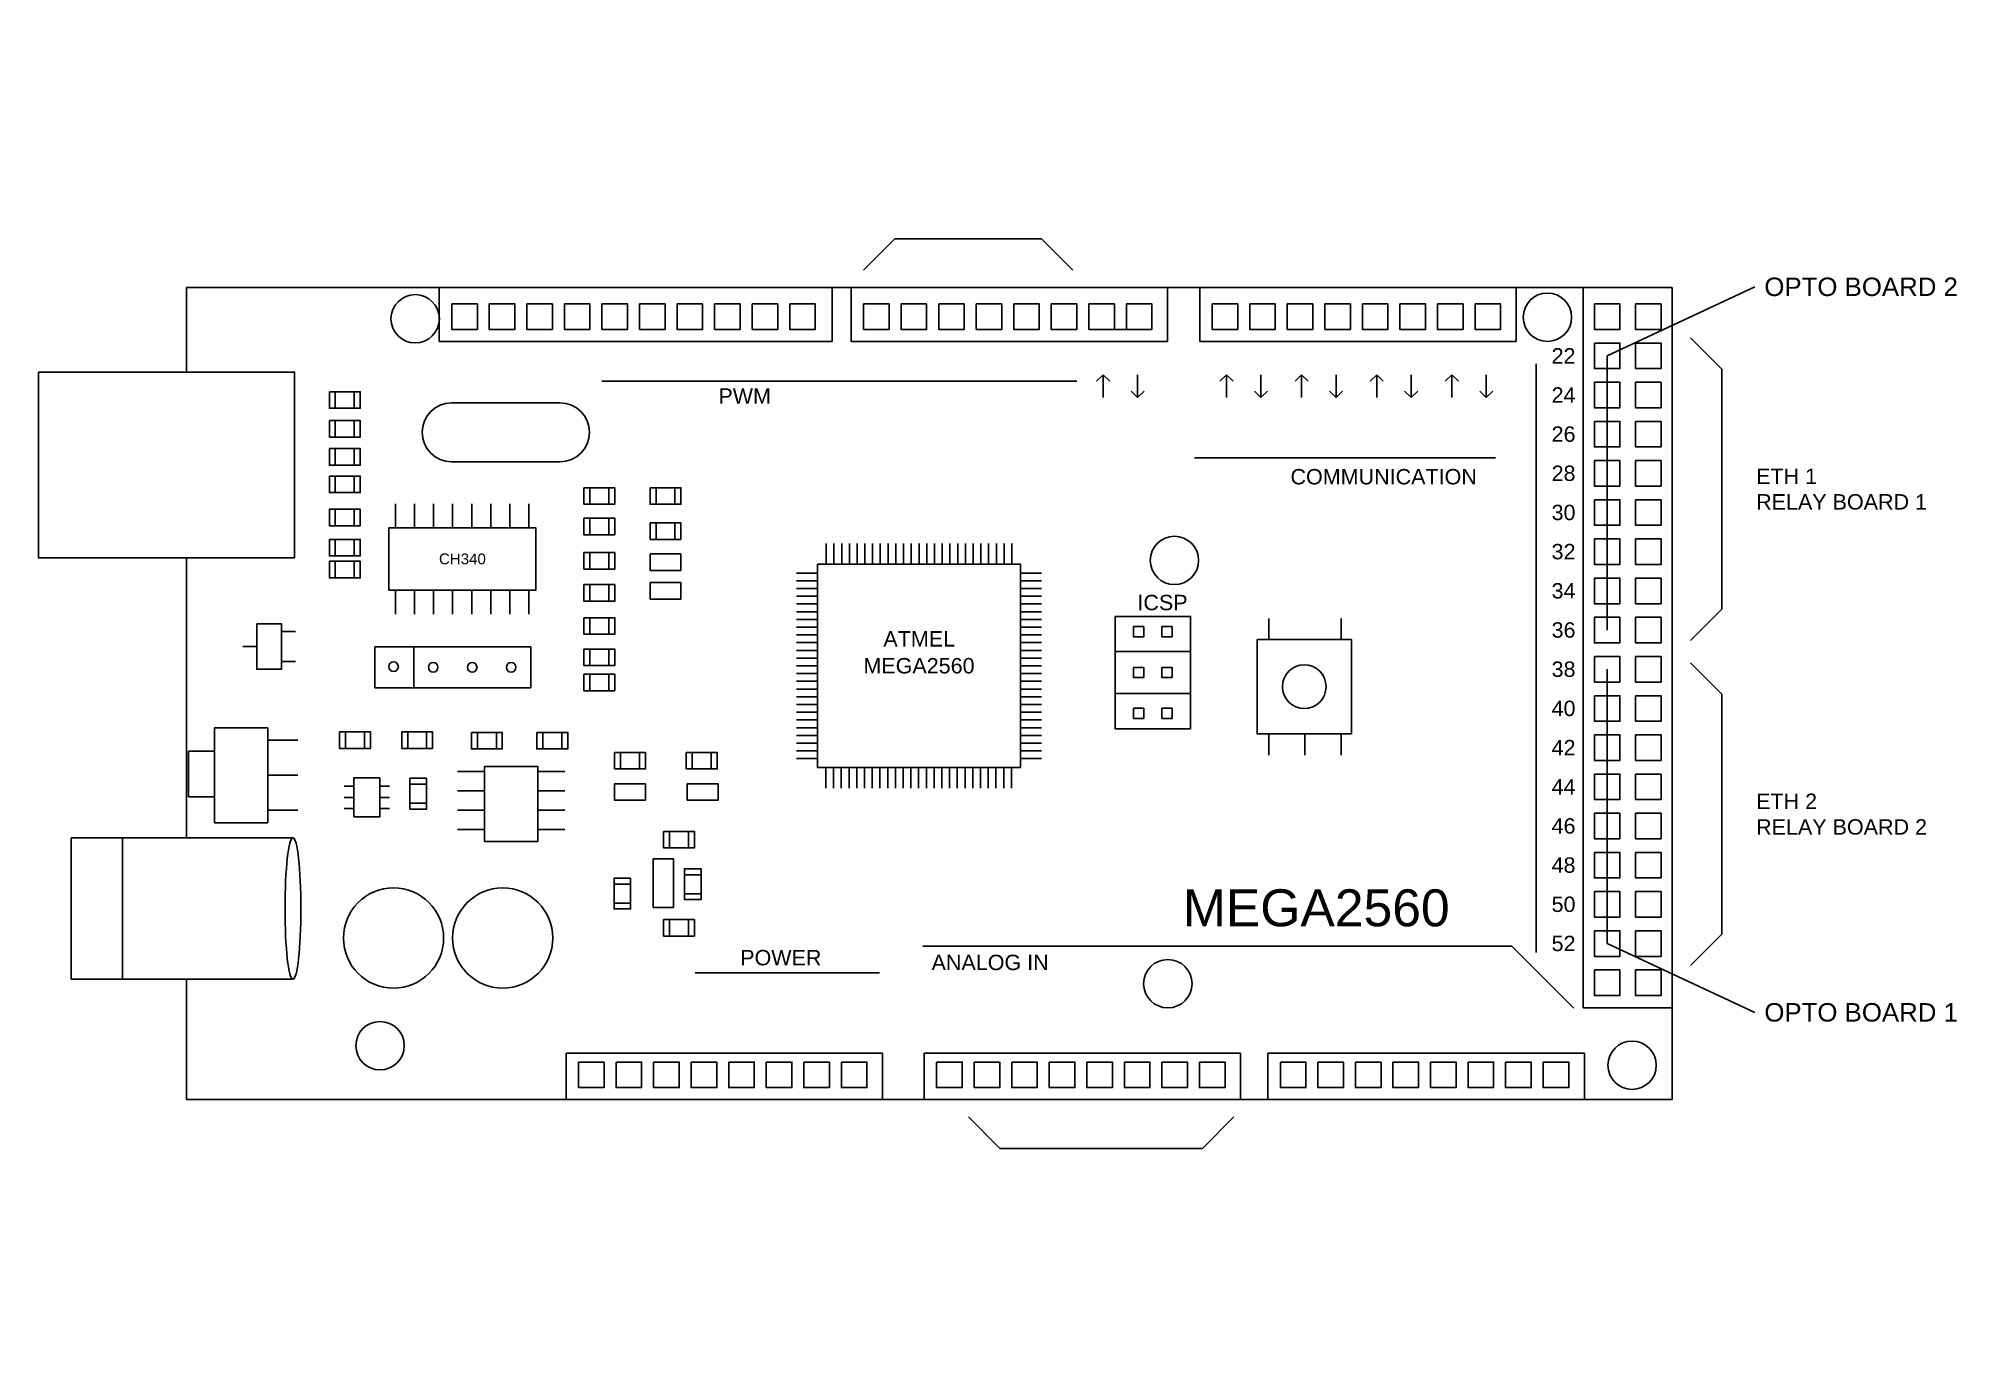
# Model space of a CAD drawing. Header units: inches. Extents: x 0 to 47.1, y -2.3 to 8.
# Drawn here: x 2.35 to 7.55, y 2.09 to 5.67 of the extents above; entities that cross this region are included whole.
import ezdxf

# ---------------------------------------------------------------- set-up
doc = ezdxf.new("R2010")
doc.units = ezdxf.units.IN
doc.header["$MEASUREMENT"] = 0
doc.styles.get("Standard").update_dxf_attribs({"font": 'arial.ttf', "height": 0.05})

msp = doc.modelspace()

# ---------------------------------------------------------------- texts
for s, width, gutter_width, heights, insert, char_height, attachment_point in [('OPTO BOARD 2', 0.858886, 0.25, [0], (7.0259, 5), 0.05, 4), ('22', 0.068903, 0.8335, [0], (6.4824, 4.8134), 0.04167, 5), ('PWM', 0.169449, 0.2084, [0], (4.1948, 4.7254), 0.04167, 1), ('24', 0.068903, 0.8335, [0], (6.4824, 4.7073), 0.04167, 5), ('26', 0.068903, 0.8335, [0], (6.4824, 4.6012), 0.04167, 5), ('COMMUNICATION', 0.459309, 0.2084, [0], (5.7433, 4.5069), 0.041674, 1), ('28', 0.068903, 0.8335, [0], (6.4824, 4.4951), 0.04167, 5), ('ETH 1\\PRELAY BOARD 1', 0.535771, 0.8335, [0.1822], (7.0036, 4.4524), 0.041674, 4), ('30', 0.068903, 0.8335, [0], (6.4824, 4.389), 0.04167, 5), ('CH340', 0.277173, 0.2084, [0], (3.5019, 4.2633), 0.02917, 5), ('32', 0.068903, 0.8335, [0], (6.4824, 4.2829), 0.04167, 5), ('ICSP', 0.423156, 0.8335, [0], (5.329, 4.1662), 0.04167, 1), ('34', 0.068903, 0.8335, [0], (6.4824, 4.1768), 0.04167, 5), ('ATMEL', 0.269331, 0.8335, [0], (4.7383, 4.047), 0.04167, 5), ('36', 0.068903, 0.8335, [0], (6.4824, 4.0707), 0.04167, 5), ('MEGA2560', 0.269331, 0.8335, [0], (4.7378, 3.9739), 0.04167, 5), ('38', 0.068903, 0.8335, [0], (6.4824, 3.9645), 0.04167, 5), ('40', 0.068903, 0.8335, [0], (6.4824, 3.8584), 0.04167, 5), ('42', 0.068903, 0.8335, [0], (6.4824, 3.7523), 0.04167, 5), ('44', 0.068903, 0.8335, [0], (6.4824, 3.6462), 0.04167, 5), ('ETH 2\\PRELAY BOARD 2', 0.535771, 0.8335, [0.1822], (7.0036, 3.5721), 0.041674, 4), ('46', 0.068903, 0.8335, [0], (6.4824, 3.5401), 0.04167, 5), ('48', 0.068903, 0.8335, [0], (6.4824, 3.434), 0.04167, 5), ('MEGA2560', 0.269331, 0.8335, [0], (5.813, 3.3179), 0.10002, 5), ('50', 0.068903, 0.8335, [0], (6.4824, 3.3279), 0.04167, 5), ('52', 0.068903, 0.8335, [0], (6.4824, 3.2218), 0.04167, 5), ('POWER', 0.187649, 0.2084, [0], (4.2538, 3.2045), 0.04167, 1), ('ANALOG IN', 0.442777, 0.2084, [0], (4.7718, 3.1916), 0.04167, 1), ('OPTO BOARD 1', 0.858886, 0.25, [0], (7.0259, 3.0352), 0.05, 4)]:
    msp.add_mtext_dynamic_manual_height_columns(s, width=width, gutter_width=gutter_width, heights=heights, dxfattribs=dict(insert=insert, char_height=char_height, attachment_point=attachment_point))

# ---------------------------------------------------------------- blocks, each defined once
blk = doc.blocks.new('*U2')
blk.add_line((0, -0.0284), (0, 0.0284))
blk = doc.blocks.new('*U3')
at = {"color": 0, "linetype": 'ByBlock', "lineweight": -2, "transparency": 16777216}
for p in [(0, 0), (0.0209, 0), (0.0419, 0), (0.0628, 0), (0.0837, 0), (0.1047, 0), (0.1256, 0), (0.1465, 0), (0.1675, 0), (0.1884, 0), (0.2093, 0), (0.2303, 0), (0.2512, 0), (0.2721, 0), (0.2931, 0), (0.314, 0), (0.3349, 0), (0.3559, 0), (0.3768, 0), (0.3977, 0), (0.4187, 0), (0.4396, 0), (0.4605, 0), (0.4815, 0), (0.5024, 0)]:
    blk.add_blockref('*U2', p, dxfattribs=at)
blk = doc.blocks.new('*U4')
blk.add_line((0, -0.0284), (0, 0.0284))
blk = doc.blocks.new('*U5')
at = {"color": 0, "linetype": 'ByBlock', "lineweight": -2, "transparency": 16777216}
for p in [(0, 0), (0.0209, 0), (0.0419, 0), (0.0628, 0), (0.0837, 0), (0.1047, 0), (0.1256, 0), (0.1465, 0), (0.1675, 0), (0.1884, 0), (0.2093, 0), (0.2303, 0), (0.2512, 0), (0.2721, 0), (0.2931, 0), (0.314, 0), (0.3349, 0), (0.3559, 0), (0.3768, 0), (0.3977, 0), (0.4187, 0), (0.4396, 0), (0.4605, 0), (0.4815, 0), (0.5024, 0)]:
    blk.add_blockref('*U4', p, dxfattribs=at)
blk = doc.blocks.new('*U6')
blk.add_line((0, -0.0284), (0, 0.0284))
blk = doc.blocks.new('*U7')
at = {"color": 0, "linetype": 'ByBlock', "lineweight": -2, "transparency": 16777216}
for p in [(0, 0), (0.0209, 0), (0.0419, 0), (0.0628, 0), (0.0837, 0), (0.1047, 0), (0.1256, 0), (0.1465, 0), (0.1675, 0), (0.1884, 0), (0.2093, 0), (0.2303, 0), (0.2512, 0), (0.2721, 0), (0.2931, 0), (0.314, 0), (0.3349, 0), (0.3559, 0), (0.3768, 0), (0.3977, 0), (0.4187, 0), (0.4396, 0), (0.4605, 0), (0.4815, 0), (0.5024, 0)]:
    blk.add_blockref('*U6', p, dxfattribs=at)
blk = doc.blocks.new('*U8')
blk.add_line((0, -0.0284), (0, 0.0284))
blk = doc.blocks.new('*U9')
at = {"color": 0, "linetype": 'ByBlock', "lineweight": -2, "transparency": 16777216}
for p in [(0, 0), (0.0209, 0), (0.0419, 0), (0.0628, 0), (0.0837, 0), (0.1047, 0), (0.1256, 0), (0.1465, 0), (0.1675, 0), (0.1884, 0), (0.2093, 0), (0.2303, 0), (0.2512, 0), (0.2721, 0), (0.2931, 0), (0.314, 0), (0.3349, 0), (0.3559, 0), (0.3768, 0), (0.3977, 0), (0.4187, 0), (0.4396, 0), (0.4605, 0), (0.4815, 0), (0.5024, 0)]:
    blk.add_blockref('*U8', p, dxfattribs=at)
blk = doc.blocks.new('*U10')
blk.add_lwpolyline([(-0.0346, 0.0346), (0.0346, 0.0346), (0.0346, -0.0346), (-0.0346, -0.0346)], close=True)
blk = doc.blocks.new('*U11')
at = {"color": 0, "linetype": 'ByBlock', "lineweight": -2, "transparency": 16777216}
for p in [(0, 0), (0.1115, 0), (0, -0.1061), (0.1115, -0.1061), (0, -0.2122), (0.1115, -0.2122), (0, -0.3183), (0.1115, -0.3183), (0, -0.4244), (0.1115, -0.4244), (0, -0.5306), (0.1115, -0.5306), (0, -0.6367), (0.1115, -0.6367), (0, -0.7428), (0.1115, -0.7428), (0, -0.8489), (0.1115, -0.8489), (0, -0.955), (0.1115, -0.955), (0, -1.0611), (0.1115, -1.0611), (0, -1.1672), (0.1115, -1.1672), (0, -1.2733), (0.1115, -1.2733), (0, -1.3794), (0.1115, -1.3794), (0, -1.4856), (0.1115, -1.4856), (0, -1.5917), (0.1115, -1.5917), (0, -1.6978), (0.1115, -1.6978), (0, -1.8039), (0.1115, -1.8039)]:
    blk.add_blockref('*U10', p, dxfattribs=at)
blk = doc.blocks.new('*U12')
blk.add_lwpolyline([(-0.0346, 0.0346), (0.0346, 0.0346), (0.0346, -0.0346), (-0.0346, -0.0346)], close=True)
blk = doc.blocks.new('*U13')
at = {"color": 0, "linetype": 'ByBlock', "lineweight": -2, "transparency": 16777216}
for p in [(0, 0), (0.1016, 0), (0.2033, 0), (0.3049, 0), (0.4065, 0), (0.5082, 0), (0.6098, 0), (0.7115, 0)]:
    blk.add_blockref('*U12', p, dxfattribs=at)
blk = doc.blocks.new('*U14')
blk.add_lwpolyline([(-0.0346, 0.0346), (0.0346, 0.0346), (0.0346, -0.0346), (-0.0346, -0.0346)], close=True)
blk = doc.blocks.new('*U15')
at = {"color": 0, "linetype": 'ByBlock', "lineweight": -2, "transparency": 16777216}
for p in [(0, 0), (0.1016, 0), (0.2033, 0), (0.3049, 0), (0.4065, 0), (0.5082, 0), (0.6098, 0), (0.7115, 0)]:
    blk.add_blockref('*U14', p, dxfattribs=at)
blk = doc.blocks.new('*U16')
blk.add_lwpolyline([(-0.0346, 0.0346), (0.0346, 0.0346), (0.0346, -0.0346), (-0.0346, -0.0346)], close=True)
blk = doc.blocks.new('*U17')
at = {"color": 0, "linetype": 'ByBlock', "lineweight": -2, "transparency": 16777216}
for p in [(0, 0), (0.1016, 0), (0.2033, 0), (0.3049, 0), (0.4065, 0), (0.5082, 0), (0.6098, 0), (0.7115, 0), (0.8131, 0), (0.9147, 0)]:
    blk.add_blockref('*U16', p, dxfattribs=at)
blk = doc.blocks.new('*U18')
blk.add_line((0, -0.0326), (0, 0.0326))
blk = doc.blocks.new('*U19')
at = {"color": 0, "linetype": 'ByBlock', "lineweight": -2, "transparency": 16777216}
for p in [(0, 0), (0.0516, 0), (0.1032, 0), (0.1547, 0), (0.2063, 0), (0.2579, 0), (0.3095, 0), (0.3611, 0)]:
    blk.add_blockref('*U18', p, dxfattribs=at)
blk = doc.blocks.new('*U20')
blk.add_line((0, -0.0326), (0, 0.0326))
blk = doc.blocks.new('*U21')
at = {"color": 0, "linetype": 'ByBlock', "lineweight": -2, "transparency": 16777216}
for p in [(0, 0), (0.0516, 0), (0.1032, 0), (0.1547, 0), (0.2063, 0), (0.2579, 0), (0.3095, 0), (0.3611, 0)]:
    blk.add_blockref('*U20', p, dxfattribs=at)
blk = doc.blocks.new('*U22')
blk.add_lwpolyline([(-0.0346, 0.0346), (0.0346, 0.0346), (0.0346, -0.0346), (-0.0346, -0.0346)], close=True)
blk = doc.blocks.new('*U23')
at = {"color": 0, "linetype": 'ByBlock', "lineweight": -2, "transparency": 16777216}
for p in [(0, 0), (0.1016, 0), (0.2033, 0), (0.3049, 0), (0.4065, 0), (0.5082, 0), (0.6098, 0), (0.7115, 0)]:
    blk.add_blockref('*U22', p, dxfattribs=at)
blk = doc.blocks.new('*U24')
blk.add_lwpolyline([(-0.0346, 0.0346), (0.0346, 0.0346), (0.0346, -0.0346), (-0.0346, -0.0346)], close=True)
blk = doc.blocks.new('*U25')
at = {"color": 0, "linetype": 'ByBlock', "lineweight": -2, "transparency": 16777216}
for p in [(0, 0), (0.1016, 0), (0.2033, 0), (0.3049, 0), (0.4065, 0), (0.5082, 0), (0.6098, 0), (0.7115, 0)]:
    blk.add_blockref('*U24', p, dxfattribs=at)
blk = doc.blocks.new('*U26')
blk.add_lwpolyline([(-0.0346, 0.0346), (0.0346, 0.0346), (0.0346, -0.0346), (-0.0346, -0.0346)], close=True)
blk = doc.blocks.new('*U27')
at = {"color": 0, "linetype": 'ByBlock', "lineweight": -2, "transparency": 16777216}
for p in [(0, 0), (0.1016, 0), (0.2033, 0), (0.3049, 0), (0.4065, 0), (0.5082, 0), (0.6098, 0), (0.7115, 0)]:
    blk.add_blockref('*U26', p, dxfattribs=at)
blk = doc.blocks.new('*U28')
blk.add_line((-0.0365, 0), (0.0365, 0))
blk = doc.blocks.new('*U29')
at = {"color": 0, "linetype": 'ByBlock', "lineweight": -2, "transparency": 16777216}
for p in [(0, 0), (0, -0.0522), (0, -0.1043), (0, -0.1565)]:
    blk.add_blockref('*U28', p, dxfattribs=at)
blk = doc.blocks.new('*U30')
blk.add_line((-0.0365, 0), (0.0365, 0))
blk = doc.blocks.new('*U31')
at = {"color": 0, "linetype": 'ByBlock', "lineweight": -2, "transparency": 16777216}
for p in [(0, 0), (0, -0.0522), (0, -0.1043), (0, -0.1565)]:
    blk.add_blockref('*U30', p, dxfattribs=at)

# ---------------------------------------------------------------- linework, layer by layer
for p, q in [((4.5876, 5.045), (4.6727, 5.1301)), ((5.0694, 5.1301), (4.6727, 5.1301)), ((5.1545, 5.045), (5.0694, 5.1301)), ((2.7551, 4.998), (6.7765, 4.998)), ((2.7551, 4.998), (2.7551, 4.7693)), ((3.4393, 4.8524), (3.4393, 4.998)), ((4.5031, 4.8524), (4.5031, 4.998)), ((4.5539, 4.8524), (4.5539, 4.998)), ((5.4106, 4.8524), (5.4106, 4.998)), ((5.4976, 4.8524), (5.4976, 4.998)), ((6.3543, 4.8524), (6.3543, 4.998)), ((6.5358, 3.0476), (6.5358, 4.998)), ((6.5358, 4.998), (6.7765, 4.998)), ((6.6004, 4.8134), (7, 5)), ((6.7765, 4.998), (6.7765, 2.7992)), ((5.2991, 4.8849), (5.2667, 4.8849)), ((3.4393, 4.8524), (4.5031, 4.8524)), ((4.5539, 4.8524), (5.4106, 4.8524)), ((5.4976, 4.8524), (6.3543, 4.8524)), ((6.8261, 4.8625), (6.9112, 4.7774)), ((6.4087, 3.1972), (6.4087, 4.7916)), ((6.6004, 4.8134), (6.6004, 4.0707)), ((6.9112, 4.7774), (6.9112, 4.1274)), ((3.8796, 4.7444), (5.1651, 4.7444)), ((5.2363, 4.7623), (5.2185, 4.7444)), ((5.2363, 4.7002), (5.2363, 4.7623)), ((5.2363, 4.7623), (5.2541, 4.7444)), ((5.3295, 4.7623), (5.3295, 4.7002)), ((5.5702, 4.7623), (5.5524, 4.7444)), ((5.5702, 4.7002), (5.5702, 4.7623)), ((5.5702, 4.7623), (5.588, 4.7444)), ((5.6634, 4.7623), (5.6634, 4.7002)), ((5.7735, 4.7623), (5.7556, 4.7444)), ((5.7735, 4.7002), (5.7735, 4.7623)), ((5.7735, 4.7623), (5.7913, 4.7444)), ((5.8667, 4.7623), (5.8667, 4.7002)), ((5.9767, 4.7623), (5.9589, 4.7444)), ((5.9767, 4.7002), (5.9767, 4.7623)), ((5.9767, 4.7623), (5.9945, 4.7444)), ((6.07, 4.7623), (6.07, 4.7002)), ((6.18, 4.7623), (6.1622, 4.7444)), ((6.18, 4.7002), (6.18, 4.7623)), ((6.18, 4.7623), (6.1978, 4.7444)), ((6.2732, 4.7623), (6.2732, 4.7002)), ((3.1579, 4.7161), (3.1579, 4.6714)), ((3.2091, 4.7161), (3.2091, 4.6714)), ((3.4726, 4.6861), (3.7659, 4.6861)), ((5.3295, 4.7002), (5.3117, 4.7181)), ((5.3295, 4.7002), (5.3474, 4.7181)), ((5.6634, 4.7002), (5.6456, 4.7181)), ((5.6634, 4.7002), (5.6812, 4.7181)), ((5.8667, 4.7002), (5.8489, 4.7181)), ((5.8667, 4.7002), (5.8845, 4.7181)), ((6.07, 4.7002), (6.0521, 4.7181)), ((6.07, 4.7002), (6.0878, 4.7181)), ((6.2732, 4.7002), (6.2554, 4.7181)), ((6.2732, 4.7002), (6.2911, 4.7181)), ((3.1579, 4.6381), (3.1579, 4.5933)), ((3.2091, 4.6381), (3.2091, 4.5933)), ((3.1579, 4.562), (3.1579, 4.5172)), ((3.2091, 4.562), (3.2091, 4.5172)), ((3.4726, 4.5265), (3.7659, 4.5265)), ((5.4835, 4.5376), (6.2985, 4.5376)), ((3.1579, 4.4878), (3.1579, 4.4431)), ((3.2091, 4.4878), (3.2091, 4.4431)), ((3.8469, 4.4562), (3.8469, 4.4114)), ((3.8982, 4.4562), (3.8982, 4.4114)), ((4.0259, 4.4562), (4.0259, 4.4114)), ((4.0772, 4.4562), (4.0772, 4.4114)), ((3.1579, 4.3981), (3.1579, 4.3534)), ((3.2091, 4.3981), (3.2091, 4.3534)), ((3.8469, 4.3738), (3.8469, 4.329)), ((3.8982, 4.3738), (3.8982, 4.329)), ((3.1579, 4.3162), (3.1579, 4.2715)), ((3.2091, 4.3162), (3.2091, 4.2715)), ((4.0259, 4.3608), (4.0259, 4.3161)), ((4.0772, 4.3608), (4.0772, 4.3161)), ((2.7551, 4.2666), (2.7551, 3.5083)), ((3.8469, 4.2808), (3.8469, 4.236)), ((3.8982, 4.2808), (3.8982, 4.236)), ((3.1579, 4.2569), (3.1579, 4.2121)), ((3.2091, 4.2569), (3.2091, 4.2121)), ((3.8469, 4.1937), (3.8469, 4.1489)), ((3.8982, 4.1937), (3.8982, 4.1489)), ((3.8469, 4.1042), (3.8469, 4.0595)), ((3.8982, 4.1042), (3.8982, 4.0595)), ((5.6845, 4.1023), (5.6845, 4.0452)), ((5.8801, 4.1023), (5.8801, 4.0452)), ((6.8261, 4.0423), (6.9112, 4.1274)), ((3.0498, 4.0669), (3.0122, 4.0669)), ((2.9452, 4.0262), (2.9076, 4.0262)), ((3.37, 4.0252), (3.37, 3.9145)), ((3.8469, 4.0194), (3.8469, 3.9747)), ((3.8982, 4.0194), (3.8982, 3.9747)), ((5.4727, 4.0127), (5.2685, 4.0127)), ((3.0498, 3.9856), (3.0122, 3.9856)), ((3.8469, 3.9512), (3.8469, 3.9064)), ((3.8982, 3.9512), (3.8982, 3.9064)), ((6.6004, 3.2218), (6.6004, 3.9645)), ((6.8261, 3.9822), (6.9112, 3.8971)), ((5.4727, 3.8988), (5.2685, 3.8988)), ((6.9112, 3.8971), (6.9112, 3.2471)), ((2.8313, 3.8063), (2.9753, 3.8063)), ((2.8313, 3.5486), (2.8313, 3.8063)), ((2.9753, 3.8063), (2.9753, 3.5486)), ((3.1856, 3.7949), (3.1856, 3.7502)), ((3.2369, 3.7949), (3.2369, 3.7502)), ((3.3539, 3.7949), (3.3539, 3.7502)), ((3.4051, 3.7949), (3.4051, 3.7502)), ((3.5425, 3.7937), (3.5425, 3.7489)), ((3.5938, 3.7937), (3.5938, 3.7489)), ((3.7193, 3.7937), (3.7193, 3.7489)), ((3.7706, 3.7937), (3.7706, 3.7489)), ((2.8313, 3.7429), (2.7606, 3.7429)), ((2.7606, 3.7429), (2.7606, 3.619)), ((2.9753, 3.7722), (3.0564, 3.7722)), ((3.9299, 3.7395), (3.9299, 3.6948)), ((3.9812, 3.7395), (3.9812, 3.6948)), ((4.1241, 3.7395), (4.1241, 3.6948)), ((4.1754, 3.7395), (4.1754, 3.6948)), ((5.6845, 3.7324), (5.6845, 3.7896)), ((5.7823, 3.7324), (5.7823, 3.7896)), ((5.8801, 3.7324), (5.8801, 3.7896)), ((2.9753, 3.6775), (3.0564, 3.6775)), ((3.2084, 3.6481), (3.1818, 3.6481)), ((3.2782, 3.6481), (3.3048, 3.6481)), ((3.4044, 3.6531), (3.3597, 3.6531)), ((2.7606, 3.619), (2.8313, 3.619)), ((2.9753, 3.5827), (3.0564, 3.5827)), ((3.2084, 3.6177), (3.1818, 3.6177)), ((3.2084, 3.5873), (3.1818, 3.5873)), ((3.2782, 3.6177), (3.3048, 3.6177)), ((3.2782, 3.5873), (3.3048, 3.5873)), ((3.4044, 3.6018), (3.3597, 3.6018)), ((2.9753, 3.5486), (2.8313, 3.5486)), ((3.0432, 3.5083), (2.4426, 3.5083)), ((2.4426, 3.5083), (2.4426, 3.1251)), ((2.5819, 3.5083), (2.5819, 3.1251)), ((4.0626, 3.5257), (4.0626, 3.4809)), ((4.1138, 3.5257), (4.1138, 3.4809)), ((3.9572, 3.3829), (3.9125, 3.3829)), ((4.1478, 3.4081), (4.103, 3.4081)), ((3.9572, 3.3316), (3.9125, 3.3316)), ((4.1478, 3.3568), (4.103, 3.3568)), ((4.0626, 3.2869), (4.0626, 3.2422)), ((4.1138, 3.2869), (4.1138, 3.2422)), ((6.6004, 3.2218), (7, 3.0352)), ((6.8261, 3.162), (6.9112, 3.2471)), ((4.748, 3.2146), (6.3426, 3.2146)), ((6.3426, 3.2146), (6.5103, 3.0469)), ((3.0431, 3.1251), (2.4426, 3.1251)), ((2.7551, 3.1251), (2.7551, 2.7992)), ((4.132, 3.1427), (4.631, 3.1427)), ((6.5358, 3.0476), (6.7765, 3.0476)), ((3.7824, 2.7992), (3.7824, 2.9253)), ((4.6391, 2.9253), (3.7824, 2.9253)), ((4.6391, 2.7992), (4.6391, 2.9253)), ((4.7517, 2.7992), (4.7517, 2.9253)), ((5.6083, 2.9253), (4.7517, 2.9253)), ((5.6083, 2.7992), (5.6083, 2.9253)), ((5.682, 2.7992), (5.682, 2.9253)), ((5.682, 2.9253), (6.5387, 2.9253)), ((6.5387, 2.7992), (6.5387, 2.9253)), ((6.7765, 2.7992), (2.7551, 2.7992)), ((4.8716, 2.7522), (4.9567, 2.6671)), ((5.5901, 2.7522), (5.505, 2.6671)), ((5.505, 2.6671), (4.9567, 2.6671))]:
    msp.add_line(p, q)
for points in [[(2.3541, 4.7693), (3.0477, 4.7693), (3.0477, 4.2666), (2.3541, 4.2666)], [(3.1417, 4.7161), (3.2253, 4.7161), (3.2253, 4.6714), (3.1417, 4.6714)], [(3.1417, 4.6381), (3.2253, 4.6381), (3.2253, 4.5933), (3.1417, 4.5933)], [(3.1417, 4.562), (3.2253, 4.562), (3.2253, 4.5172), (3.1417, 4.5172)], [(3.1417, 4.4878), (3.2253, 4.4878), (3.2253, 4.4431), (3.1417, 4.4431)], [(3.8307, 4.4562), (3.9143, 4.4562), (3.9143, 4.4114), (3.8307, 4.4114)], [(4.0097, 4.4562), (4.0933, 4.4562), (4.0933, 4.4114), (4.0097, 4.4114)], [(3.1417, 4.3981), (3.2253, 4.3981), (3.2253, 4.3534), (3.1417, 4.3534)], [(3.8307, 4.3738), (3.9143, 4.3738), (3.9143, 4.329), (3.8307, 4.329)], [(3.1417, 4.3162), (3.2253, 4.3162), (3.2253, 4.2715), (3.1417, 4.2715)], [(3.3029, 4.3476), (3.7008, 4.3476), (3.7008, 4.179), (3.3029, 4.179)], [(4.0097, 4.3608), (4.0933, 4.3608), (4.0933, 4.3161), (4.0097, 4.3161)], [(3.8307, 4.2808), (3.9143, 4.2808), (3.9143, 4.236), (3.8307, 4.236)], [(4.0097, 4.2771), (4.0933, 4.2771), (4.0933, 4.2324), (4.0097, 4.2324)], [(3.1417, 4.2569), (3.2253, 4.2569), (3.2253, 4.2121), (3.1417, 4.2121)], [(4.4628, 4.2488), (5.0127, 4.2488), (5.0127, 3.6989), (4.4628, 3.6989)], [(3.8307, 4.1937), (3.9143, 4.1937), (3.9143, 4.1489), (3.8307, 4.1489)], [(4.0097, 4.1995), (4.0933, 4.1995), (4.0933, 4.1548), (4.0097, 4.1548)], [(3.8307, 4.1042), (3.9143, 4.1042), (3.9143, 4.0595), (3.8307, 4.0595)], [(5.2685, 4.1078), (5.4727, 4.1078), (5.4727, 3.8037), (5.2685, 3.8037)], [(2.9452, 4.0878), (3.0122, 4.0878), (3.0122, 3.9647), (2.9452, 3.9647)], [(5.3185, 4.0802), (5.346, 4.0802), (5.346, 4.0527), (5.3185, 4.0527)], [(5.4227, 4.0802), (5.3952, 4.0802), (5.3952, 4.0527), (5.4227, 4.0527)], [(3.2644, 4.0252), (3.6867, 4.0252), (3.6867, 3.9145), (3.2644, 3.9145)], [(3.8307, 4.0194), (3.9143, 4.0194), (3.9143, 3.9747), (3.8307, 3.9747)], [(5.6527, 4.0452), (5.9083, 4.0452), (5.9083, 3.7896), (5.6527, 3.7896)], [(3.8307, 3.9512), (3.9143, 3.9512), (3.9143, 3.9064), (3.8307, 3.9064)], [(5.3185, 3.9695), (5.346, 3.9695), (5.346, 3.942), (5.3185, 3.942)], [(5.4227, 3.9695), (5.3952, 3.9695), (5.3952, 3.942), (5.4227, 3.942)], [(5.3185, 3.8313), (5.346, 3.8313), (5.346, 3.8588), (5.3185, 3.8588)], [(5.4227, 3.8313), (5.3952, 3.8313), (5.3952, 3.8588), (5.4227, 3.8588)], [(3.1694, 3.7949), (3.2531, 3.7949), (3.2531, 3.7502), (3.1694, 3.7502)], [(3.3377, 3.7949), (3.4213, 3.7949), (3.4213, 3.7502), (3.3377, 3.7502)], [(3.5263, 3.7937), (3.6099, 3.7937), (3.6099, 3.7489), (3.5263, 3.7489)], [(3.7031, 3.7937), (3.7868, 3.7937), (3.7868, 3.7489), (3.7031, 3.7489)], [(3.9138, 3.7395), (3.9974, 3.7395), (3.9974, 3.6948), (3.9138, 3.6948)], [(4.1079, 3.7395), (4.1916, 3.7395), (4.1916, 3.6948), (4.1079, 3.6948)], [(3.5619, 3.7013), (3.7057, 3.7013), (3.7057, 3.4985), (3.5619, 3.4985)], [(3.2084, 3.6704), (3.2782, 3.6704), (3.2782, 3.5649), (3.2084, 3.5649)], [(3.4044, 3.6693), (3.4044, 3.5857), (3.3597, 3.5857), (3.3597, 3.6693)], [(3.9138, 3.6545), (3.9974, 3.6545), (3.9974, 3.6097), (3.9138, 3.6097)], [(4.1103, 3.6545), (4.194, 3.6545), (4.194, 3.6097), (4.1103, 3.6097)], [(4.0464, 3.5257), (4.13, 3.5257), (4.13, 3.4809), (4.0464, 3.4809)], [(4.0186, 3.4509), (4.0729, 3.4509), (4.0729, 3.3195), (4.0186, 3.3195)], [(3.9572, 3.399), (3.9572, 3.3154), (3.9125, 3.3154), (3.9125, 3.399)], [(4.1478, 3.4243), (4.1478, 3.3407), (4.103, 3.3407), (4.103, 3.4243)], [(4.0464, 3.2869), (4.13, 3.2869), (4.13, 3.2422), (4.0464, 3.2422)]]:
    msp.add_lwpolyline(points, close=True)
for centre, radius in [((3.3741, 4.9137), 0.0655), ((6.4387, 4.9178), 0.0655), ((5.4292, 4.2594), 0.0655), ((3.3155, 3.9717), 0.013), ((3.4228, 3.9698), 0.013), ((3.5284, 3.9698), 0.013), ((3.6339, 3.9698), 0.013), ((5.7805, 3.9174), 0.0591), ((3.3154, 3.2368), 0.1356), ((3.6109, 3.2368), 0.1356), ((5.4113, 3.1131), 0.0655), ((3.279, 2.9452), 0.0655), ((6.668, 2.8922), 0.0655)]:
    msp.add_circle(centre, radius)
for centre, start, end in [((3.4726, 4.6063), 90, 270), ((3.7659, 4.6063), 270, 90)]:
    msp.add_arc(centre, 0.0798, start, end)
msp.add_ellipse((3.0432, 3.3167), major_axis=(0, -0.1916), ratio=0.112214)

# ---------------------------------------------------------------- block references
for name, p in [('*U17', (3.5077, 4.9196)), ('*U15', (4.6223, 4.9196)), ('*U13', (5.566, 4.9196)), ('*U11', (6.6004, 4.9196)), ('*U9', (4.4866, 4.2772)), ('*U19', (3.3207, 4.1464)), ('*U29', (3.5254, 3.6874)), ('*U3', (4.4856, 3.6706)), ('*U25', (3.8508, 2.8664)), ('*U23', (4.8201, 2.8664)), ('*U27', (5.7504, 2.8664))]:
    msp.add_blockref(name, p)
at = {"extrusion": (0, 0, -1), "zscale": -0.9999999999999999, "rotation": 180}
msp.add_blockref('*U21', (-3.3207, 4.3801), dxfattribs=at)
at = {"rotation": 90.00000000000001}
for name, p in [('*U7', (4.4345, 3.7227)), ('*U5', (5.0411, 3.7227))]:
    msp.add_blockref(name, p, dxfattribs=at)
at = {"extrusion": (0, 0, -1), "zscale": -0.9999999999999999}
msp.add_blockref('*U31', (-3.7423, 3.6874), dxfattribs=at)

msp.set_redraw_order([(e.dxf.handle, doc.entitydb.next_handle()) for e in msp.query("TEXT MTEXT ATTDEF DIMENSION ARC_DIMENSION")])  # texts and dimensions are drawn at this point

doc.saveas('drawing.dxf')
